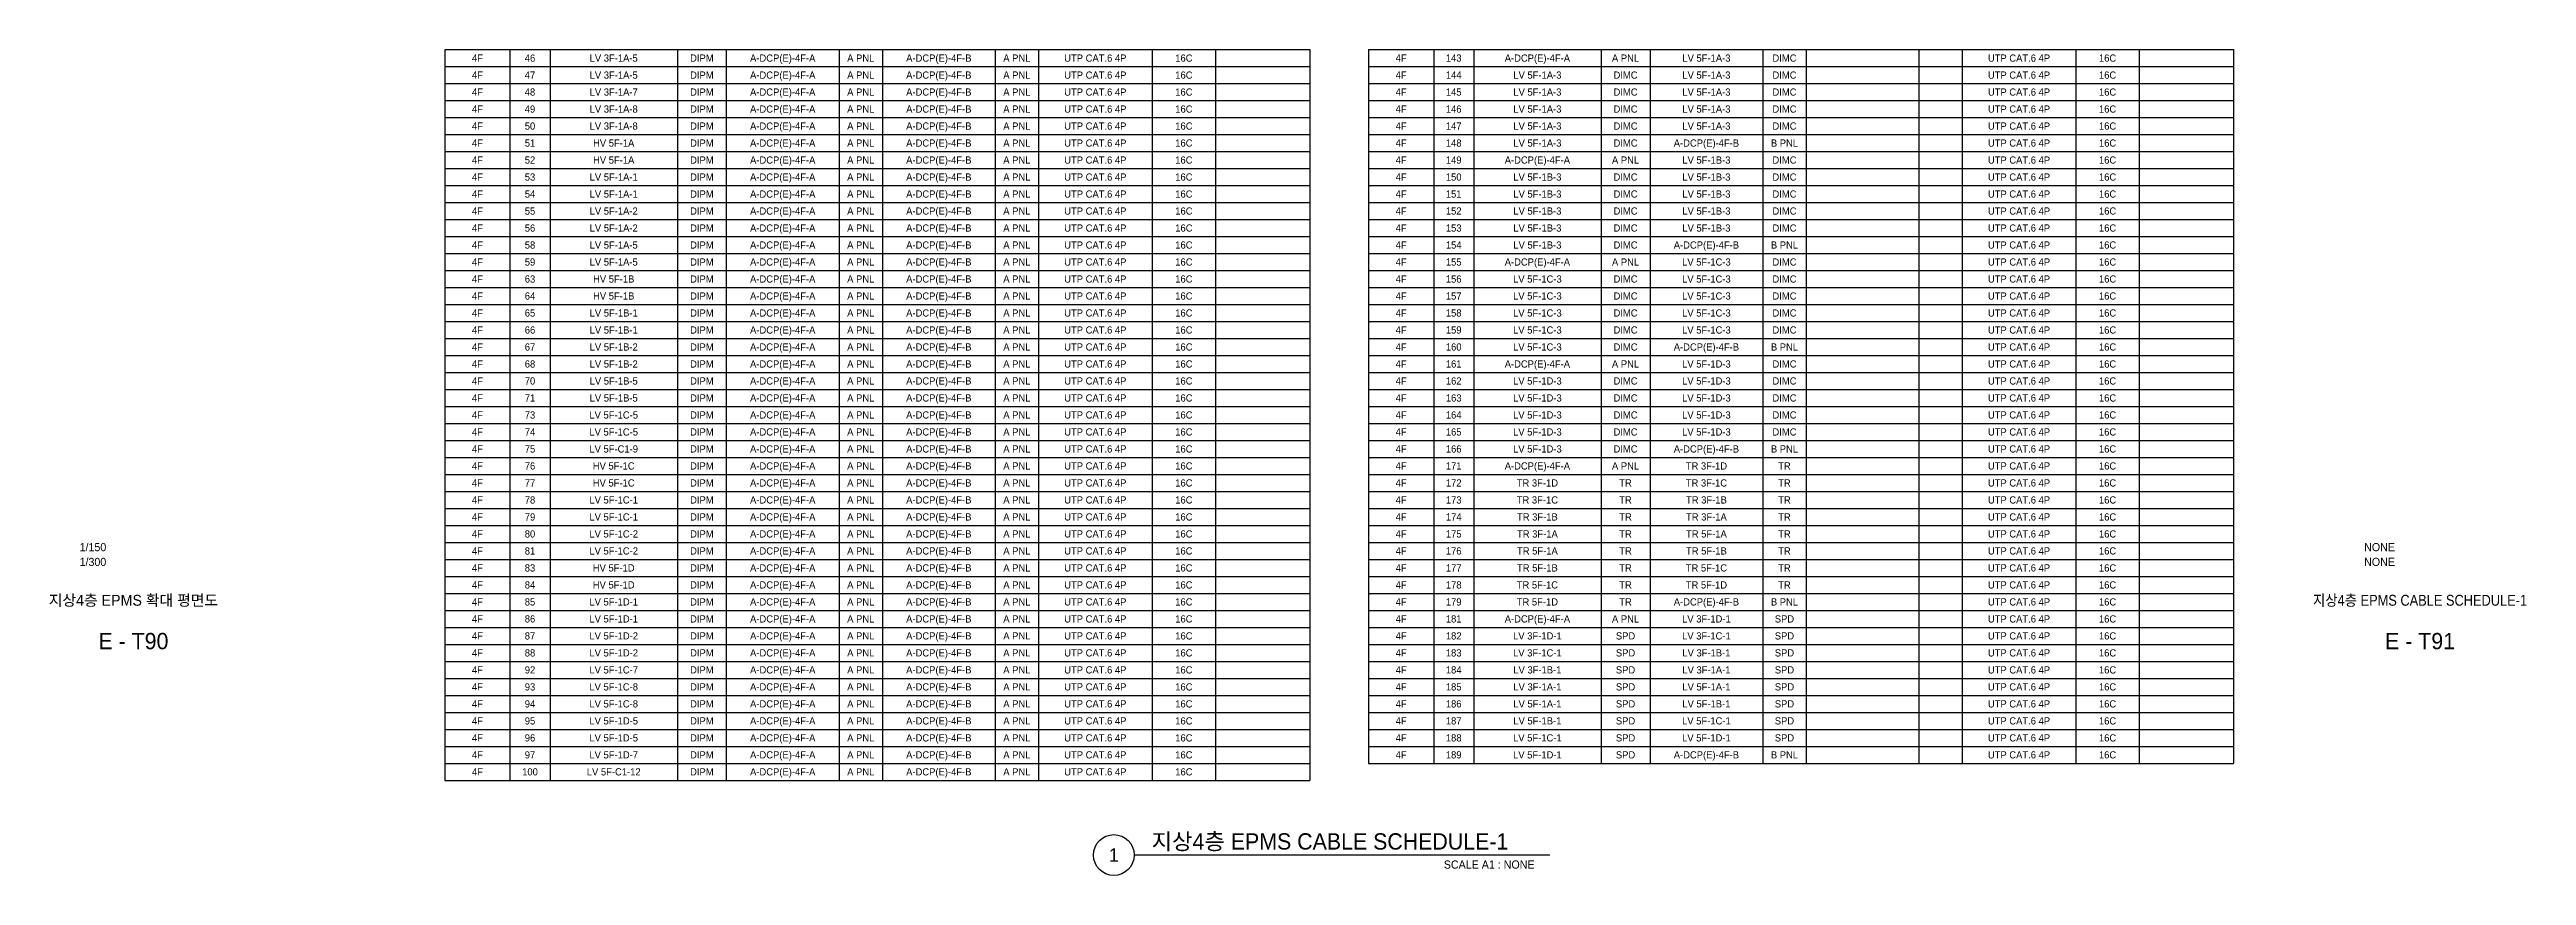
# Model space of a CAD drawing. Header units: millimetres. Extents: x 89450 to 753248, y -530175 to 1209785.
# Drawn here: x 364297 to 500945, y 360825 to 406357 of the extents above; entities that cross this region are included whole.
import ezdxf
from ezdxf.enums import TextEntityAlignment as Align

# ---------------------------------------------------------------- set-up
doc = ezdxf.new("R2010")
doc.units = ezdxf.units.MM
doc.header["$LTSCALE"] = 150
for name, color, linetype in [('-----29 Cable Schedule', 1, 'Continuous'), ('-----30 Text', 2, 'Continuous'), ('-----41 Drawing Title', 2, 'Continuous'), ('-----42 Drawing Number', 2, 'Continuous'), ('-----43 Drawing Scale', 3, 'Continuous')]:
    doc.layers.add(name, color=color, linetype=linetype)
doc.styles.add('ELEC', font='')
doc.styles.get('ELEC').set_extended_font_data('Dotum')

msp = doc.modelspace()

# ---------------------------------------------------------------- texts
at = {"layer": '-----30 Text', "style": 'ELEC'}
for s, p in [('4F', (387903, 405888)), ('46', (390803, 405888)), ('LV 3F-1A-5', (395421, 405888)), ('DIPM', (400284, 405888)), ('A-DCP(E)-4F-A', (404746, 405888)), ('A PNL', (409051, 405888)), ('A-DCP(E)-4F-B', (413357, 405888)), ('A PNL', (417663, 405888)), ('UTP CAT.6 4P', (421991, 405888)), ('16C', (426876, 405888)), ('4F', (438861, 405888)), ('143', (441761, 405888)), ('A-DCP(E)-4F-A', (446379, 405888)), ('A PNL', (451243, 405888)), ('LV 5F-1A-3', (455704, 405888)), ('DIMC', (460010, 405888)), ('UTP CAT.6 4P', (472949, 405888)), ('16C', (477835, 405888)), ('4F', (387903, 404951)), ('47', (390803, 404951)), ('LV 3F-1A-5', (395421, 404951)), ('DIPM', (400284, 404951)), ('A-DCP(E)-4F-A', (404746, 404951)), ('A PNL', (409051, 404951)), ('A-DCP(E)-4F-B', (413357, 404951)), ('A PNL', (417663, 404951)), ('UTP CAT.6 4P', (421991, 404951)), ('16C', (426876, 404951)), ('4F', (438861, 404951)), ('144', (441761, 404951)), ('LV 5F-1A-3', (446379, 404951)), ('DIMC', (451243, 404951)), ('LV 5F-1A-3', (455704, 404951)), ('DIMC', (460010, 404951)), ('UTP CAT.6 4P', (472949, 404951)), ('16C', (477835, 404951)), ('4F', (387903, 404015)), ('4F', (387903, 403078)), ('48', (390803, 404015)), ('49', (390803, 403078)), ('LV 3F-1A-7', (395421, 404015)), ('LV 3F-1A-8', (395421, 403078)), ('DIPM', (400284, 404015)), ('DIPM', (400284, 403078)), ('A-DCP(E)-4F-A', (404746, 404015)), ('A-DCP(E)-4F-A', (404746, 403078)), ('A PNL', (409051, 404015)), ('A PNL', (409051, 403078)), ('A-DCP(E)-4F-B', (413357, 404015)), ('A-DCP(E)-4F-B', (413357, 403078)), ('A PNL', (417663, 404015)), ('A PNL', (417663, 403078)), ('UTP CAT.6 4P', (421991, 404015)), ('UTP CAT.6 4P', (421991, 403078)), ('16C', (426876, 404015)), ('16C', (426876, 403078)), ('4F', (438861, 404015)), ('4F', (438861, 403078)), ('145', (441761, 404015)), ('146', (441761, 403078)), ('LV 5F-1A-3', (446379, 404015)), ('LV 5F-1A-3', (446379, 403078)), ('DIMC', (451243, 404015)), ('DIMC', (451243, 403078)), ('LV 5F-1A-3', (455704, 404015)), ('LV 5F-1A-3', (455704, 403078)), ('DIMC', (460010, 404015)), ('DIMC', (460010, 403078)), ('UTP CAT.6 4P', (472949, 404015)), ('UTP CAT.6 4P', (472949, 403078)), ('16C', (477835, 404015)), ('16C', (477835, 403078)), ('4F', (387903, 402141)), ('50', (390803, 402141)), ('LV 3F-1A-8', (395421, 402141)), ('DIPM', (400284, 402141)), ('A-DCP(E)-4F-A', (404746, 402141)), ('A PNL', (409051, 402141)), ('A-DCP(E)-4F-B', (413357, 402141)), ('A PNL', (417663, 402141)), ('UTP CAT.6 4P', (421991, 402141)), ('16C', (426876, 402141)), ('4F', (438861, 402141)), ('147', (441761, 402141)), ('LV 5F-1A-3', (446379, 402141)), ('DIMC', (451243, 402141)), ('LV 5F-1A-3', (455704, 402141)), ('DIMC', (460010, 402141)), ('UTP CAT.6 4P', (472949, 402141)), ('16C', (477835, 402141)), ('4F', (387903, 401204)), ('4F', (387903, 400267)), ('51', (390803, 401204)), ('52', (390803, 400267)), ('HV 5F-1A', (395421, 401204)), ('HV 5F-1A', (395421, 400267)), ('DIPM', (400284, 401204)), ('DIPM', (400284, 400267)), ('A-DCP(E)-4F-A', (404746, 401204)), ('A-DCP(E)-4F-A', (404746, 400267)), ('A PNL', (409051, 401204)), ('A PNL', (409051, 400267)), ('A-DCP(E)-4F-B', (413357, 401204)), ('A-DCP(E)-4F-B', (413357, 400267)), ('A PNL', (417663, 401204)), ('A PNL', (417663, 400267)), ('UTP CAT.6 4P', (421991, 401204)), ('UTP CAT.6 4P', (421991, 400267)), ('16C', (426876, 401204)), ('16C', (426876, 400267)), ('4F', (438861, 401204)), ('4F', (438861, 400267)), ('148', (441761, 401204)), ('149', (441761, 400267)), ('A-DCP(E)-4F-A', (446379, 400267)), ('LV 5F-1A-3', (446379, 401204)), ('A PNL', (451243, 400267)), ('DIMC', (451243, 401204)), ('A-DCP(E)-4F-B', (455704, 401204)), ('LV 5F-1B-3', (455704, 400267)), ('B PNL', (460010, 401204)), ('DIMC', (460010, 400267)), ('UTP CAT.6 4P', (472949, 401204)), ('UTP CAT.6 4P', (472949, 400267)), ('16C', (477835, 401204)), ('16C', (477835, 400267)), ('4F', (387903, 399330)), ('53', (390803, 399330)), ('LV 5F-1A-1', (395421, 399330)), ('DIPM', (400284, 399330)), ('A-DCP(E)-4F-A', (404746, 399330)), ('A PNL', (409051, 399330)), ('A-DCP(E)-4F-B', (413357, 399330)), ('A PNL', (417663, 399330)), ('UTP CAT.6 4P', (421991, 399330)), ('16C', (426876, 399330)), ('4F', (438861, 399330)), ('150', (441761, 399330)), ('LV 5F-1B-3', (446379, 399330)), ('DIMC', (451243, 399330)), ('LV 5F-1B-3', (455704, 399330)), ('DIMC', (460010, 399330)), ('UTP CAT.6 4P', (472949, 399330)), ('16C', (477835, 399330)), ('4F', (387903, 398393)), ('4F', (387903, 397456)), ('54', (390803, 398393)), ('55', (390803, 397456)), ('LV 5F-1A-1', (395421, 398393)), ('LV 5F-1A-2', (395421, 397456)), ('DIPM', (400284, 398393)), ('DIPM', (400284, 397456)), ('A-DCP(E)-4F-A', (404746, 398393)), ('A-DCP(E)-4F-A', (404746, 397456)), ('A PNL', (409051, 398393)), ('A PNL', (409051, 397456)), ('A-DCP(E)-4F-B', (413357, 398393)), ('A-DCP(E)-4F-B', (413357, 397456)), ('A PNL', (417663, 398393)), ('A PNL', (417663, 397456)), ('UTP CAT.6 4P', (421991, 398393)), ('UTP CAT.6 4P', (421991, 397456)), ('16C', (426876, 398393)), ('16C', (426876, 397456)), ('4F', (438861, 398393)), ('4F', (438861, 397456)), ('151', (441761, 398393)), ('152', (441761, 397456)), ('LV 5F-1B-3', (446379, 398393)), ('LV 5F-1B-3', (446379, 397456)), ('DIMC', (451243, 398393)), ('DIMC', (451243, 397456)), ('LV 5F-1B-3', (455704, 398393)), ('LV 5F-1B-3', (455704, 397456)), ('DIMC', (460010, 398393)), ('DIMC', (460010, 397456)), ('UTP CAT.6 4P', (472949, 398393)), ('UTP CAT.6 4P', (472949, 397456)), ('16C', (477835, 398393)), ('16C', (477835, 397456)), ('4F', (387903, 396519)), ('56', (390803, 396519)), ('LV 5F-1A-2', (395421, 396519)), ('DIPM', (400284, 396519)), ('A-DCP(E)-4F-A', (404746, 396519)), ('A PNL', (409051, 396519)), ('A-DCP(E)-4F-B', (413357, 396519)), ('A PNL', (417663, 396519)), ('UTP CAT.6 4P', (421991, 396519)), ('16C', (426876, 396519)), ('4F', (438861, 396519)), ('153', (441761, 396519)), ('LV 5F-1B-3', (446379, 396519)), ('DIMC', (451243, 396519)), ('LV 5F-1B-3', (455704, 396519)), ('DIMC', (460010, 396519)), ('UTP CAT.6 4P', (472949, 396519)), ('16C', (477835, 396519)), ('4F', (387903, 395582)), ('58', (390803, 395582)), ('LV 5F-1A-5', (395421, 395582)), ('DIPM', (400284, 395582)), ('A-DCP(E)-4F-A', (404746, 395582)), ('A PNL', (409051, 395582)), ('A-DCP(E)-4F-B', (413357, 395582)), ('A PNL', (417663, 395582)), ('UTP CAT.6 4P', (421991, 395582)), ('16C', (426876, 395582)), ('4F', (438861, 395582)), ('154', (441761, 395582)), ('LV 5F-1B-3', (446379, 395582)), ('DIMC', (451243, 395582)), ('A-DCP(E)-4F-B', (455704, 395582)), ('B PNL', (460010, 395582)), ('UTP CAT.6 4P', (472949, 395582)), ('16C', (477835, 395582)), ('4F', (387903, 394645)), ('4F', (387903, 393708)), ('59', (390803, 394645)), ('63', (390803, 393708)), ('LV 5F-1A-5', (395421, 394645)), ('HV 5F-1B', (395421, 393708)), ('DIPM', (400284, 394645)), ('DIPM', (400284, 393708)), ('A-DCP(E)-4F-A', (404746, 394645)), ('A-DCP(E)-4F-A', (404746, 393708)), ('A PNL', (409051, 394645)), ('A PNL', (409051, 393708)), ('A-DCP(E)-4F-B', (413357, 394645)), ('A-DCP(E)-4F-B', (413357, 393708)), ('A PNL', (417663, 394645)), ('A PNL', (417663, 393708)), ('UTP CAT.6 4P', (421991, 394645)), ('UTP CAT.6 4P', (421991, 393708)), ('16C', (426876, 394645)), ('16C', (426876, 393708)), ('4F', (438861, 394645)), ('4F', (438861, 393708)), ('155', (441761, 394645)), ('156', (441761, 393708)), ('A-DCP(E)-4F-A', (446379, 394645)), ('LV 5F-1C-3', (446379, 393708)), ('A PNL', (451243, 394645)), ('DIMC', (451243, 393708)), ('LV 5F-1C-3', (455704, 394645)), ('LV 5F-1C-3', (455704, 393708)), ('DIMC', (460010, 394645)), ('DIMC', (460010, 393708)), ('UTP CAT.6 4P', (472949, 394645)), ('UTP CAT.6 4P', (472949, 393708)), ('16C', (477835, 394645)), ('16C', (477835, 393708)), ('4F', (387903, 392771)), ('64', (390803, 392771)), ('HV 5F-1B', (395421, 392771)), ('DIPM', (400284, 392771)), ('A-DCP(E)-4F-A', (404746, 392771)), ('A PNL', (409051, 392771)), ('A-DCP(E)-4F-B', (413357, 392771)), ('A PNL', (417663, 392771)), ('UTP CAT.6 4P', (421991, 392771)), ('16C', (426876, 392771)), ('4F', (438861, 392771)), ('157', (441761, 392771)), ('LV 5F-1C-3', (446379, 392771)), ('DIMC', (451243, 392771)), ('LV 5F-1C-3', (455704, 392771)), ('DIMC', (460010, 392771)), ('UTP CAT.6 4P', (472949, 392771)), ('16C', (477835, 392771)), ('4F', (387903, 391834)), ('4F', (387903, 390897)), ('65', (390803, 391834)), ('66', (390803, 390897)), ('LV 5F-1B-1', (395421, 391834)), ('LV 5F-1B-1', (395421, 390897)), ('DIPM', (400284, 391834)), ('DIPM', (400284, 390897)), ('A-DCP(E)-4F-A', (404746, 391834)), ('A-DCP(E)-4F-A', (404746, 390897)), ('A PNL', (409051, 391834)), ('A PNL', (409051, 390897)), ('A-DCP(E)-4F-B', (413357, 391834)), ('A-DCP(E)-4F-B', (413357, 390897)), ('A PNL', (417663, 391834)), ('A PNL', (417663, 390897)), ('UTP CAT.6 4P', (421991, 391834)), ('UTP CAT.6 4P', (421991, 390897)), ('16C', (426876, 391834)), ('16C', (426876, 390897)), ('4F', (438861, 391834)), ('4F', (438861, 390897)), ('158', (441761, 391834)), ('159', (441761, 390897)), ('LV 5F-1C-3', (446379, 391834)), ('LV 5F-1C-3', (446379, 390897)), ('DIMC', (451243, 391834)), ('DIMC', (451243, 390897)), ('LV 5F-1C-3', (455704, 391834)), ('LV 5F-1C-3', (455704, 390897)), ('DIMC', (460010, 391834)), ('DIMC', (460010, 390897)), ('UTP CAT.6 4P', (472949, 391834)), ('UTP CAT.6 4P', (472949, 390897)), ('16C', (477835, 391834)), ('16C', (477835, 390897)), ('4F', (387903, 389960)), ('67', (390803, 389960)), ('LV 5F-1B-2', (395421, 389960)), ('DIPM', (400284, 389960)), ('A-DCP(E)-4F-A', (404746, 389960)), ('A PNL', (409051, 389960)), ('A-DCP(E)-4F-B', (413357, 389960)), ('A PNL', (417663, 389960)), ('UTP CAT.6 4P', (421991, 389960)), ('16C', (426876, 389960)), ('4F', (438861, 389960)), ('160', (441761, 389960)), ('LV 5F-1C-3', (446379, 389960)), ('DIMC', (451243, 389960)), ('A-DCP(E)-4F-B', (455704, 389960)), ('B PNL', (460010, 389960)), ('UTP CAT.6 4P', (472949, 389960)), ('16C', (477835, 389960)), ('4F', (387903, 389023)), ('4F', (387903, 388086)), ('68', (390803, 389023)), ('70', (390803, 388086)), ('LV 5F-1B-2', (395421, 389023)), ('LV 5F-1B-5', (395421, 388086)), ('DIPM', (400284, 389023)), ('DIPM', (400284, 388086)), ('A-DCP(E)-4F-A', (404746, 389023)), ('A-DCP(E)-4F-A', (404746, 388086)), ('A PNL', (409051, 389023)), ('A PNL', (409051, 388086)), ('A-DCP(E)-4F-B', (413357, 389023)), ('A-DCP(E)-4F-B', (413357, 388086)), ('A PNL', (417663, 389023)), ('A PNL', (417663, 388086)), ('UTP CAT.6 4P', (421991, 389023)), ('UTP CAT.6 4P', (421991, 388086)), ('16C', (426876, 389023)), ('16C', (426876, 388086)), ('4F', (438861, 389023)), ('4F', (438861, 388086)), ('161', (441761, 389023)), ('162', (441761, 388086)), ('A-DCP(E)-4F-A', (446379, 389023)), ('LV 5F-1D-3', (446379, 388086)), ('A PNL', (451243, 389023)), ('DIMC', (451243, 388086)), ('LV 5F-1D-3', (455704, 389023)), ('LV 5F-1D-3', (455704, 388086)), ('DIMC', (460010, 389023)), ('DIMC', (460010, 388086)), ('UTP CAT.6 4P', (472949, 389023)), ('UTP CAT.6 4P', (472949, 388086)), ('16C', (477835, 389023)), ('16C', (477835, 388086)), ('4F', (387903, 387149)), ('71', (390803, 387149)), ('LV 5F-1B-5', (395421, 387149)), ('DIPM', (400284, 387149)), ('A-DCP(E)-4F-A', (404746, 387149)), ('A PNL', (409051, 387149)), ('A-DCP(E)-4F-B', (413357, 387149)), ('A PNL', (417663, 387149)), ('UTP CAT.6 4P', (421991, 387149)), ('16C', (426876, 387149)), ('4F', (438861, 387149)), ('163', (441761, 387149)), ('LV 5F-1D-3', (446379, 387149)), ('DIMC', (451243, 387149)), ('LV 5F-1D-3', (455704, 387149)), ('DIMC', (460010, 387149)), ('UTP CAT.6 4P', (472949, 387149)), ('16C', (477835, 387149)), ('4F', (387903, 386212)), ('4F', (387903, 385275)), ('73', (390803, 386212)), ('74', (390803, 385275)), ('LV 5F-1C-5', (395421, 386212)), ('LV 5F-1C-5', (395421, 385275)), ('DIPM', (400284, 386212)), ('DIPM', (400284, 385275)), ('A-DCP(E)-4F-A', (404746, 386212)), ('A-DCP(E)-4F-A', (404746, 385275)), ('A PNL', (409051, 386212)), ('A PNL', (409051, 385275)), ('A-DCP(E)-4F-B', (413357, 386212)), ('A-DCP(E)-4F-B', (413357, 385275)), ('A PNL', (417663, 386212)), ('A PNL', (417663, 385275)), ('UTP CAT.6 4P', (421991, 386212)), ('UTP CAT.6 4P', (421991, 385275)), ('16C', (426876, 386212)), ('16C', (426876, 385275)), ('4F', (438861, 386212)), ('4F', (438861, 385275)), ('164', (441761, 386212)), ('165', (441761, 385275)), ('LV 5F-1D-3', (446379, 386212)), ('LV 5F-1D-3', (446379, 385275)), ('DIMC', (451243, 386212)), ('DIMC', (451243, 385275)), ('LV 5F-1D-3', (455704, 386212)), ('LV 5F-1D-3', (455704, 385275)), ('DIMC', (460010, 386212)), ('DIMC', (460010, 385275)), ('UTP CAT.6 4P', (472949, 386212)), ('UTP CAT.6 4P', (472949, 385275)), ('16C', (477835, 386212)), ('16C', (477835, 385275)), ('4F', (387903, 384338)), ('75', (390803, 384338)), ('LV 5F-C1-9', (395421, 384338)), ('DIPM', (400284, 384338)), ('A-DCP(E)-4F-A', (404746, 384338)), ('A PNL', (409051, 384338)), ('A-DCP(E)-4F-B', (413357, 384338)), ('A PNL', (417663, 384338)), ('UTP CAT.6 4P', (421991, 384338)), ('16C', (426876, 384338)), ('4F', (438861, 384338)), ('166', (441761, 384338)), ('LV 5F-1D-3', (446379, 384338)), ('DIMC', (451243, 384338)), ('A-DCP(E)-4F-B', (455704, 384338)), ('B PNL', (460010, 384338)), ('UTP CAT.6 4P', (472949, 384338)), ('16C', (477835, 384338)), ('4F', (387903, 383401)), ('4F', (387903, 382464)), ('76', (390803, 383401)), ('77', (390803, 382464)), ('HV 5F-1C', (395421, 383401)), ('HV 5F-1C', (395421, 382464)), ('DIPM', (400284, 383401)), ('DIPM', (400284, 382464)), ('A-DCP(E)-4F-A', (404746, 383401)), ('A-DCP(E)-4F-A', (404746, 382464)), ('A PNL', (409051, 383401)), ('A PNL', (409051, 382464)), ('A-DCP(E)-4F-B', (413357, 383401)), ('A-DCP(E)-4F-B', (413357, 382464)), ('A PNL', (417663, 383401)), ('A PNL', (417663, 382464)), ('UTP CAT.6 4P', (421991, 383401)), ('UTP CAT.6 4P', (421991, 382464)), ('16C', (426876, 383401)), ('16C', (426876, 382464)), ('4F', (438861, 383401)), ('4F', (438861, 382464)), ('171', (441761, 383401)), ('172', (441761, 382464)), ('A-DCP(E)-4F-A', (446379, 383401)), ('TR 3F-1D', (446379, 382464)), ('A PNL', (451243, 383401)), ('TR', (451243, 382464)), ('TR 3F-1D', (455704, 383401)), ('TR 3F-1C', (455704, 382464)), ('TR', (460010, 383401)), ('TR', (460010, 382464)), ('UTP CAT.6 4P', (472949, 383401)), ('UTP CAT.6 4P', (472949, 382464)), ('16C', (477835, 383401)), ('16C', (477835, 382464)), ('4F', (387903, 381527)), ('78', (390803, 381527)), ('LV 5F-1C-1', (395421, 381527)), ('DIPM', (400284, 381527)), ('A-DCP(E)-4F-A', (404746, 381527)), ('A PNL', (409051, 381527)), ('A-DCP(E)-4F-B', (413357, 381527)), ('A PNL', (417663, 381527)), ('UTP CAT.6 4P', (421991, 381527)), ('16C', (426876, 381527)), ('4F', (438861, 381527)), ('173', (441761, 381527)), ('TR 3F-1C', (446379, 381527)), ('TR', (451243, 381527)), ('TR 3F-1B', (455704, 381527)), ('TR', (460010, 381527)), ('UTP CAT.6 4P', (472949, 381527)), ('16C', (477835, 381527)), ('4F', (387903, 380590)), ('79', (390803, 380590)), ('LV 5F-1C-1', (395421, 380590)), ('DIPM', (400284, 380590)), ('A-DCP(E)-4F-A', (404746, 380590)), ('A PNL', (409051, 380590)), ('A-DCP(E)-4F-B', (413357, 380590)), ('A PNL', (417663, 380590)), ('UTP CAT.6 4P', (421991, 380590)), ('16C', (426876, 380590)), ('4F', (438861, 380590)), ('174', (441761, 380590)), ('TR 3F-1B', (446379, 380590)), ('TR', (451243, 380590)), ('TR 3F-1A', (455704, 380590)), ('TR', (460010, 380590)), ('UTP CAT.6 4P', (472949, 380590)), ('16C', (477835, 380590)), ('4F', (387903, 379653)), ('4F', (387903, 378716)), ('80', (390803, 379653)), ('81', (390803, 378716)), ('LV 5F-1C-2', (395421, 379653)), ('LV 5F-1C-2', (395421, 378716)), ('DIPM', (400284, 379653)), ('DIPM', (400284, 378716)), ('A-DCP(E)-4F-A', (404746, 379653)), ('A-DCP(E)-4F-A', (404746, 378716)), ('A PNL', (409051, 379653)), ('A PNL', (409051, 378716)), ('A-DCP(E)-4F-B', (413357, 379653)), ('A-DCP(E)-4F-B', (413357, 378716)), ('A PNL', (417663, 379653)), ('A PNL', (417663, 378716)), ('UTP CAT.6 4P', (421991, 379653)), ('UTP CAT.6 4P', (421991, 378716)), ('16C', (426876, 379653)), ('16C', (426876, 378716)), ('4F', (438861, 379653)), ('4F', (438861, 378716)), ('175', (441761, 379653)), ('176', (441761, 378716)), ('TR 3F-1A', (446379, 379653)), ('TR 5F-1A', (446379, 378716)), ('TR', (451243, 379653)), ('TR', (451243, 378716)), ('TR 5F-1A', (455704, 379653)), ('TR 5F-1B', (455704, 378716)), ('TR', (460010, 379653)), ('TR', (460010, 378716)), ('UTP CAT.6 4P', (472949, 379653)), ('UTP CAT.6 4P', (472949, 378716)), ('16C', (477835, 379653)), ('16C', (477835, 378716)), ('4F', (387903, 377779)), ('83', (390803, 377779)), ('HV 5F-1D', (395421, 377779)), ('DIPM', (400284, 377779)), ('A-DCP(E)-4F-A', (404746, 377779)), ('A PNL', (409051, 377779)), ('A-DCP(E)-4F-B', (413357, 377779)), ('A PNL', (417663, 377779)), ('UTP CAT.6 4P', (421991, 377779)), ('16C', (426876, 377779)), ('4F', (438861, 377779)), ('177', (441761, 377779)), ('TR 5F-1B', (446379, 377779)), ('TR', (451243, 377779)), ('TR 5F-1C', (455704, 377779)), ('TR', (460010, 377779)), ('UTP CAT.6 4P', (472949, 377779)), ('16C', (477835, 377779)), ('4F', (387903, 376842)), ('4F', (387903, 375905)), ('84', (390803, 376842)), ('85', (390803, 375905)), ('LV 5F-1D-1', (395421, 375905)), ('HV 5F-1D', (395421, 376842)), ('DIPM', (400284, 376842)), ('DIPM', (400284, 375905)), ('A-DCP(E)-4F-A', (404746, 376842)), ('A-DCP(E)-4F-A', (404746, 375905)), ('A PNL', (409051, 376842)), ('A PNL', (409051, 375905)), ('A-DCP(E)-4F-B', (413357, 376842)), ('A-DCP(E)-4F-B', (413357, 375905)), ('A PNL', (417663, 376842)), ('A PNL', (417663, 375905)), ('UTP CAT.6 4P', (421991, 376842)), ('UTP CAT.6 4P', (421991, 375905)), ('16C', (426876, 376842)), ('16C', (426876, 375905)), ('4F', (438861, 376842)), ('4F', (438861, 375905)), ('178', (441761, 376842)), ('179', (441761, 375905)), ('TR 5F-1C', (446379, 376842)), ('TR 5F-1D', (446379, 375905)), ('TR', (451243, 376842)), ('TR', (451243, 375905)), ('A-DCP(E)-4F-B', (455704, 375905)), ('TR 5F-1D', (455704, 376842)), ('B PNL', (460010, 375905)), ('TR', (460010, 376842)), ('UTP CAT.6 4P', (472949, 376842)), ('UTP CAT.6 4P', (472949, 375905)), ('16C', (477835, 376842)), ('16C', (477835, 375905)), ('4F', (387903, 374968)), ('86', (390803, 374968)), ('LV 5F-1D-1', (395421, 374968)), ('DIPM', (400284, 374968)), ('A-DCP(E)-4F-A', (404746, 374968)), ('A PNL', (409051, 374968)), ('A-DCP(E)-4F-B', (413357, 374968)), ('A PNL', (417663, 374968)), ('UTP CAT.6 4P', (421991, 374968)), ('16C', (426876, 374968)), ('4F', (438861, 374968)), ('181', (441761, 374968)), ('A-DCP(E)-4F-A', (446379, 374968)), ('A PNL', (451243, 374968)), ('LV 3F-1D-1', (455704, 374968)), ('SPD', (460010, 374968)), ('UTP CAT.6 4P', (472949, 374968)), ('16C', (477835, 374968)), ('4F', (387903, 374031)), ('4F', (387903, 373094)), ('87', (390803, 374031)), ('88', (390803, 373094)), ('LV 5F-1D-2', (395421, 374031)), ('LV 5F-1D-2', (395421, 373094)), ('DIPM', (400284, 374031)), ('DIPM', (400284, 373094)), ('A-DCP(E)-4F-A', (404746, 374031)), ('A-DCP(E)-4F-A', (404746, 373094)), ('A PNL', (409051, 374031)), ('A PNL', (409051, 373094)), ('A-DCP(E)-4F-B', (413357, 374031)), ('A-DCP(E)-4F-B', (413357, 373094)), ('A PNL', (417663, 374031)), ('A PNL', (417663, 373094)), ('UTP CAT.6 4P', (421991, 374031)), ('UTP CAT.6 4P', (421991, 373094)), ('16C', (426876, 374031)), ('16C', (426876, 373094)), ('4F', (438861, 374031)), ('4F', (438861, 373094)), ('182', (441761, 374031)), ('183', (441761, 373094)), ('LV 3F-1D-1', (446379, 374031)), ('LV 3F-1C-1', (446379, 373094)), ('SPD', (451243, 374031)), ('SPD', (451243, 373094)), ('LV 3F-1C-1', (455704, 374031)), ('LV 3F-1B-1', (455704, 373094)), ('SPD', (460010, 374031)), ('SPD', (460010, 373094)), ('UTP CAT.6 4P', (472949, 374031)), ('UTP CAT.6 4P', (472949, 373094)), ('16C', (477835, 374031)), ('16C', (477835, 373094)), ('4F', (387903, 372157)), ('92', (390803, 372157)), ('LV 5F-1C-7', (395421, 372157)), ('DIPM', (400284, 372157)), ('A-DCP(E)-4F-A', (404746, 372157)), ('A PNL', (409051, 372157)), ('A-DCP(E)-4F-B', (413357, 372157)), ('A PNL', (417663, 372157)), ('UTP CAT.6 4P', (421991, 372157)), ('16C', (426876, 372157)), ('4F', (438861, 372157)), ('184', (441761, 372157)), ('LV 3F-1B-1', (446379, 372157)), ('SPD', (451243, 372157)), ('LV 3F-1A-1', (455704, 372157)), ('SPD', (460010, 372157)), ('UTP CAT.6 4P', (472949, 372157)), ('16C', (477835, 372157)), ('4F', (387903, 371220)), ('4F', (387903, 370283)), ('93', (390803, 371220)), ('94', (390803, 370283)), ('LV 5F-1C-8', (395421, 371220)), ('LV 5F-1C-8', (395421, 370283)), ('DIPM', (400284, 371220)), ('DIPM', (400284, 370283)), ('A-DCP(E)-4F-A', (404746, 371220)), ('A-DCP(E)-4F-A', (404746, 370283)), ('A PNL', (409051, 371220)), ('A PNL', (409051, 370283)), ('A-DCP(E)-4F-B', (413357, 371220)), ('A-DCP(E)-4F-B', (413357, 370283)), ('A PNL', (417663, 371220)), ('A PNL', (417663, 370283)), ('UTP CAT.6 4P', (421991, 371220)), ('UTP CAT.6 4P', (421991, 370283)), ('16C', (426876, 371220)), ('16C', (426876, 370283)), ('4F', (438861, 371220)), ('4F', (438861, 370283)), ('185', (441761, 371220)), ('186', (441761, 370283)), ('LV 3F-1A-1', (446379, 371220)), ('LV 5F-1A-1', (446379, 370283)), ('SPD', (451243, 371220)), ('SPD', (451243, 370283)), ('LV 5F-1A-1', (455704, 371220)), ('LV 5F-1B-1', (455704, 370283)), ('SPD', (460010, 371220)), ('SPD', (460010, 370283)), ('UTP CAT.6 4P', (472949, 371220)), ('UTP CAT.6 4P', (472949, 370283)), ('16C', (477835, 371220)), ('16C', (477835, 370283)), ('4F', (387903, 369346)), ('95', (390803, 369346)), ('LV 5F-1D-5', (395421, 369346)), ('DIPM', (400284, 369346)), ('A-DCP(E)-4F-A', (404746, 369346)), ('A PNL', (409051, 369346)), ('A-DCP(E)-4F-B', (413357, 369346)), ('A PNL', (417663, 369346)), ('UTP CAT.6 4P', (421991, 369346)), ('16C', (426876, 369346)), ('4F', (438861, 369346)), ('187', (441761, 369346)), ('LV 5F-1B-1', (446379, 369346)), ('SPD', (451243, 369346)), ('LV 5F-1C-1', (455704, 369346)), ('SPD', (460010, 369346)), ('UTP CAT.6 4P', (472949, 369346)), ('16C', (477835, 369346)), ('4F', (387903, 368409)), ('4F', (387903, 367473)), ('96', (390803, 368409)), ('97', (390803, 367473)), ('LV 5F-1D-5', (395421, 368409)), ('LV 5F-1D-7', (395421, 367473)), ('DIPM', (400284, 368409)), ('DIPM', (400284, 367473)), ('A-DCP(E)-4F-A', (404746, 368409)), ('A-DCP(E)-4F-A', (404746, 367473)), ('A PNL', (409051, 368409)), ('A PNL', (409051, 367473)), ('A-DCP(E)-4F-B', (413357, 368409)), ('A-DCP(E)-4F-B', (413357, 367473)), ('A PNL', (417663, 368409)), ('A PNL', (417663, 367473)), ('UTP CAT.6 4P', (421991, 368409)), ('UTP CAT.6 4P', (421991, 367473)), ('16C', (426876, 368409)), ('16C', (426876, 367473)), ('4F', (438861, 368409)), ('4F', (438861, 367473)), ('188', (441761, 368409)), ('189', (441761, 367473)), ('LV 5F-1C-1', (446379, 368409)), ('LV 5F-1D-1', (446379, 367473)), ('SPD', (451243, 368409)), ('SPD', (451243, 367473)), ('A-DCP(E)-4F-B', (455704, 367473)), ('LV 5F-1D-1', (455704, 368409)), ('B PNL', (460010, 367473)), ('SPD', (460010, 368409)), ('UTP CAT.6 4P', (472949, 368409)), ('UTP CAT.6 4P', (472949, 367473)), ('16C', (477835, 368409)), ('16C', (477835, 367473)), ('4F', (387903, 366536)), ('100', (390803, 366536)), ('LV 5F-C1-12', (395421, 366536)), ('DIPM', (400284, 366536)), ('A-DCP(E)-4F-A', (404746, 366536)), ('A PNL', (409051, 366536)), ('A-DCP(E)-4F-B', (413357, 366536)), ('A PNL', (417663, 366536)), ('UTP CAT.6 4P', (421991, 366536)), ('16C', (426876, 366536))]:
    msp.add_text(s, height=396.6, dxfattribs=at).set_placement(p, align=Align.MIDDLE_CENTER)
at = {"layer": '-----41 Drawing Title', "style": 'ELEC'}
msp.add_text('지상4층 EPMS 확대 평면도', height=600, dxfattribs=at).set_placement((368925, 375995), align=Align.MIDDLE_CENTER)
at = {"layer": '-----41 Drawing Title', "style": 'ELEC', "width": 0.9}
msp.add_text('지상4층 EPMS CABLE SCHEDULE-1', height=600, dxfattribs=at).set_placement((495075, 375995), align=Align.MIDDLE_CENTER)
at = {"layer": '-----41 Drawing Title', "color": 7, "style": 'ELEC'}
msp.add_text('1', height=750, dxfattribs=at).set_placement((423011, 361950), align=Align.MIDDLE)
at = {"layer": '-----41 Drawing Title', "color": 2, "style": 'ELEC'}
msp.add_text('지상4층 EPMS CABLE SCHEDULE-1', height=900, dxfattribs=at).set_placement((425095, 362250))
at = {"layer": '-----41 Drawing Title', "style": 'ELEC'}
msp.add_text('SCALE A1 : NONE', height=450, dxfattribs=at).set_placement((446222, 361200), align=Align.RIGHT)
at = {"layer": '-----42 Drawing Number', "style": 'ELEC'}
for s, p in [('E - T90', (368925, 373745)), ('E - T91', (495075, 373745))]:
    msp.add_text(s, height=900, dxfattribs=at).set_placement(p, align=Align.MIDDLE_CENTER)
at = {"layer": '-----43 Drawing Scale', "style": 'ELEC'}
for s, p in [('1/150', (366690, 378925)), ('NONE', (492840, 378925)), ('1/300', (366690, 378110)), ('NONE', (492840, 378110))]:
    msp.add_text(s, height=450, dxfattribs=at).set_placement(p, align=Align.MIDDLE_CENTER)

# ---------------------------------------------------------------- linework, layer by layer
at = {"layer": '-----29 Cable Schedule'}
for p, q in [((386107, 406357), (433826, 406357)), ((386107, 406357), (386107, 366067)), ((389698, 406357), (389698, 366067)), ((391907, 406357), (391907, 366067)), ((398934, 406357), (398934, 366067)), ((401634, 406357), (401634, 366067)), ((407858, 406357), (407858, 366067)), ((410245, 406357), (410245, 366067)), ((416469, 406357), (416469, 366067)), ((418856, 406357), (418856, 366067)), ((425125, 406357), (425125, 366067)), ((428628, 406357), (428628, 366067)), ((433826, 406357), (433826, 366067)), ((437065, 406357), (484784, 406357)), ((437065, 406357), (437065, 367004)), ((440657, 406357), (440657, 367004)), ((442866, 406357), (442866, 367004)), ((449893, 406357), (449893, 367004)), ((452592, 406357), (452592, 367004)), ((458816, 406357), (458816, 367004)), ((461203, 406357), (461203, 367004)), ((467428, 406357), (467428, 367004)), ((469815, 406357), (469815, 367004)), ((476084, 406357), (476084, 367004)), ((479586, 406357), (479586, 367004)), ((484784, 406357), (484784, 367004)), ((386107, 405420), (433826, 405420)), ((386107, 404483), (433826, 404483)), ((437065, 405420), (484784, 405420)), ((437065, 404483), (484784, 404483)), ((386107, 403546), (433826, 403546)), ((437065, 403546), (484784, 403546)), ((386107, 402609), (433826, 402609)), ((437065, 402609), (484784, 402609)), ((386107, 401672), (433826, 401672)), ((386107, 400735), (433826, 400735)), ((437065, 401672), (484784, 401672)), ((437065, 400735), (484784, 400735)), ((386107, 399798), (433826, 399798)), ((437065, 399798), (484784, 399798)), ((386107, 398861), (433826, 398861)), ((386107, 397924), (433826, 397924)), ((437065, 398861), (484784, 398861)), ((437065, 397924), (484784, 397924)), ((386107, 396987), (433826, 396987)), ((437065, 396987), (484784, 396987)), ((386107, 396050), (433826, 396050)), ((386107, 395113), (433826, 395113)), ((437065, 396050), (484784, 396050)), ((437065, 395113), (484784, 395113)), ((386107, 394176), (433826, 394176)), ((437065, 394176), (484784, 394176)), ((386107, 393239), (433826, 393239)), ((386107, 392302), (433826, 392302)), ((437065, 393239), (484784, 393239)), ((437065, 392302), (484784, 392302)), ((386107, 391365), (433826, 391365)), ((437065, 391365), (484784, 391365)), ((386107, 390428), (433826, 390428)), ((386107, 389491), (433826, 389491)), ((437065, 390428), (484784, 390428)), ((437065, 389491), (484784, 389491)), ((386107, 388554), (433826, 388554)), ((437065, 388554), (484784, 388554)), ((386107, 387617), (433826, 387617)), ((437065, 387617), (484784, 387617)), ((386107, 386680), (433826, 386680)), ((386107, 385744), (433826, 385744)), ((437065, 386680), (484784, 386680)), ((437065, 385744), (484784, 385744)), ((386107, 384807), (433826, 384807)), ((437065, 384807), (484784, 384807)), ((386107, 383870), (433826, 383870)), ((386107, 382933), (433826, 382933)), ((437065, 383870), (484784, 383870)), ((437065, 382933), (484784, 382933)), ((386107, 381996), (433826, 381996)), ((437065, 381996), (484784, 381996)), ((386107, 381059), (433826, 381059)), ((386107, 380122), (433826, 380122)), ((437065, 381059), (484784, 381059)), ((437065, 380122), (484784, 380122)), ((386107, 379185), (433826, 379185)), ((437065, 379185), (484784, 379185)), ((386107, 378248), (433826, 378248)), ((386107, 377311), (433826, 377311)), ((437065, 378248), (484784, 378248)), ((437065, 377311), (484784, 377311)), ((386107, 376374), (433826, 376374)), ((437065, 376374), (484784, 376374)), ((386107, 375437), (433826, 375437)), ((386107, 374500), (433826, 374500)), ((437065, 375437), (484784, 375437)), ((437065, 374500), (484784, 374500)), ((386107, 373563), (433826, 373563)), ((437065, 373563), (484784, 373563)), ((386107, 372626), (433826, 372626)), ((386107, 371689), (433826, 371689)), ((437065, 372626), (484784, 372626)), ((437065, 371689), (484784, 371689)), ((386107, 370752), (433826, 370752)), ((437065, 370752), (484784, 370752)), ((386107, 369815), (433826, 369815)), ((437065, 369815), (484784, 369815)), ((386107, 368878), (433826, 368878)), ((386107, 367941), (433826, 367941)), ((437065, 368878), (484784, 368878)), ((437065, 367941), (484784, 367941)), ((386107, 367004), (433826, 367004)), ((437065, 367004), (484784, 367004)), ((386107, 366067), (433826, 366067))]:
    msp.add_line(p, q, dxfattribs=at)
at = {"layer": '-----41 Drawing Title', "color": 7}
msp.add_line((447064, 361950), (424136, 361950), dxfattribs=at)
msp.add_circle((423011, 361950), 1125, dxfattribs=at)

msp.set_redraw_order([(e.dxf.handle, doc.entitydb.next_handle()) for e in msp.query("TEXT MTEXT ATTDEF DIMENSION ARC_DIMENSION")])  # texts and dimensions are drawn at this point

doc.saveas('drawing.dxf')
